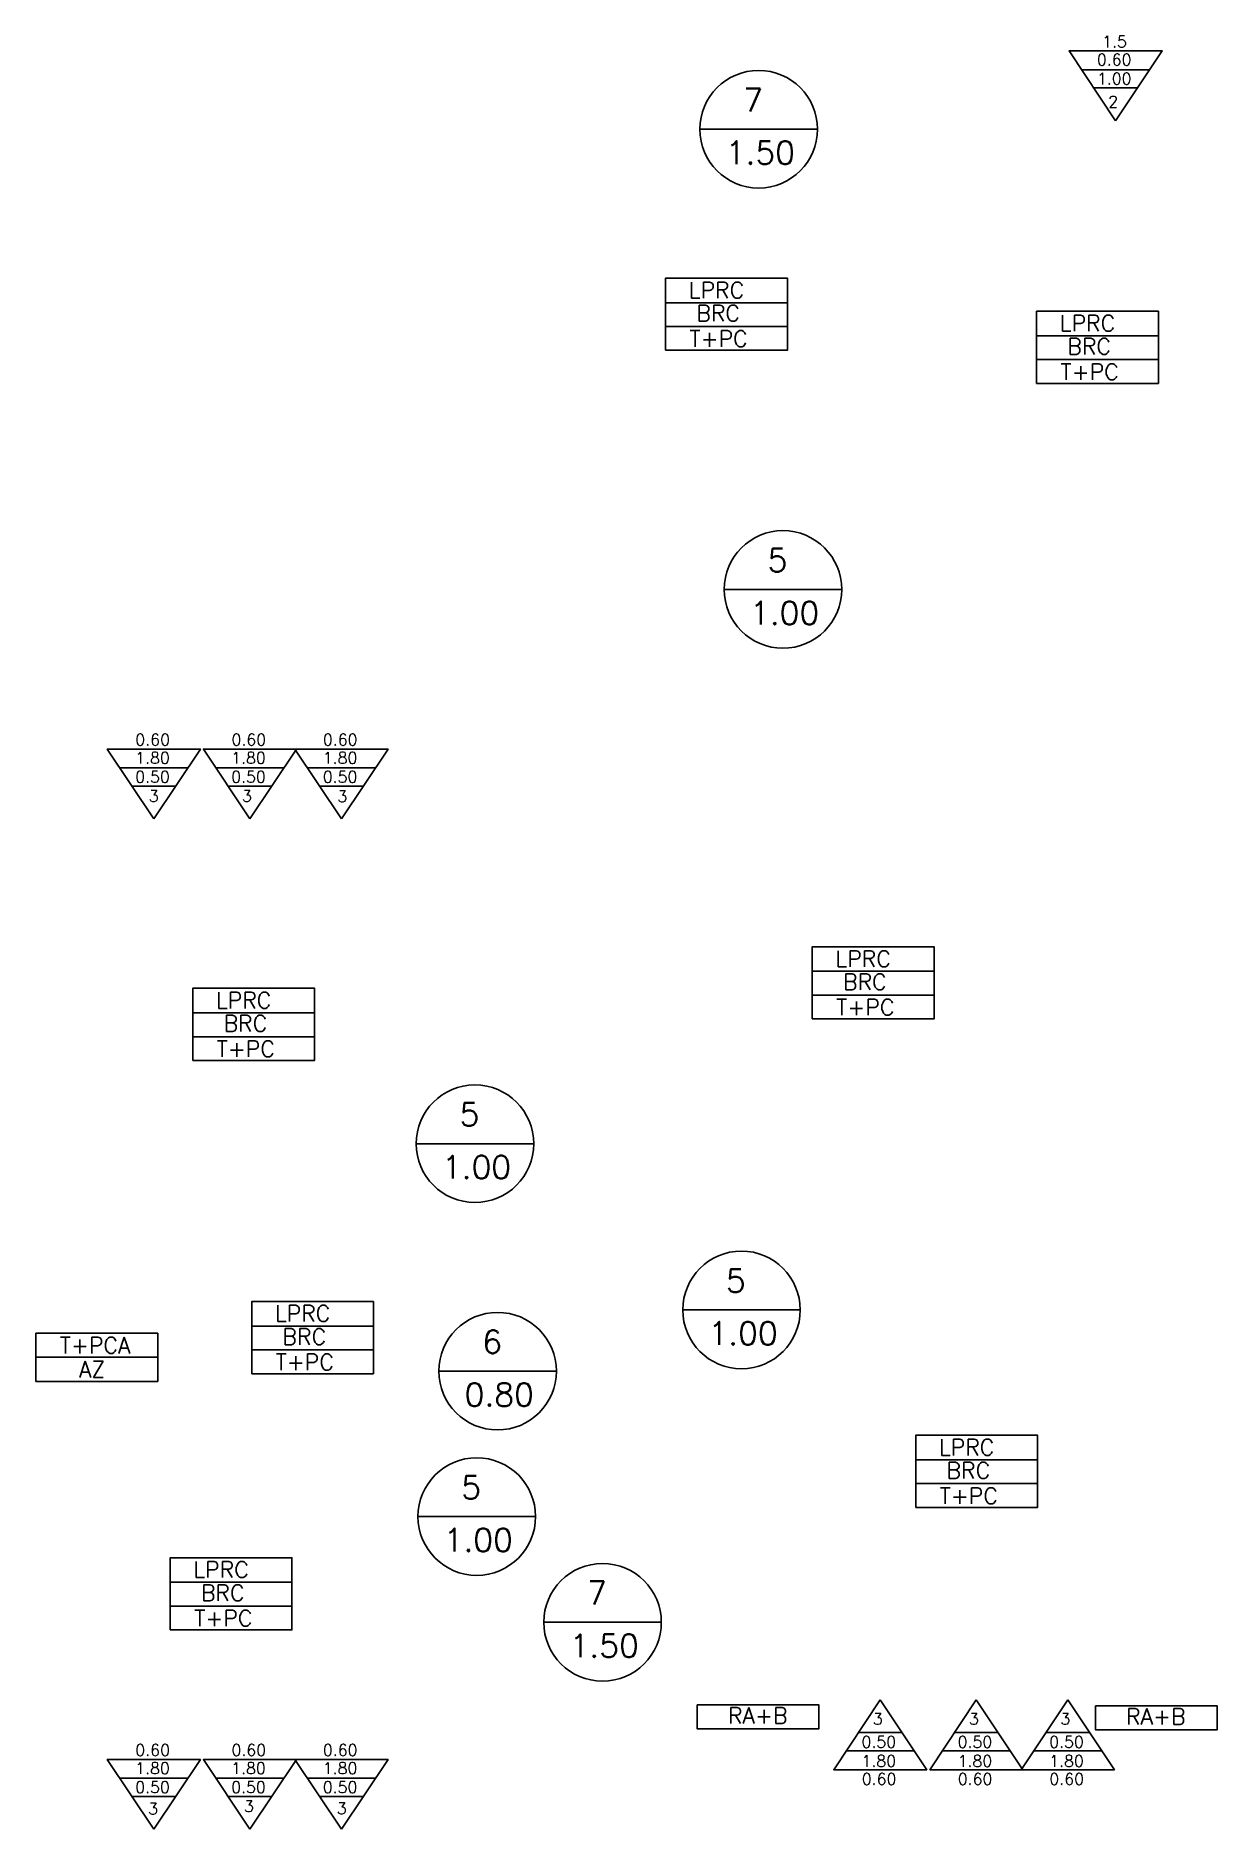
# Model space of a CAD drawing. Header units: inches. Extents: x -9 to 337, y -247 to 209.
# Drawn here: x 57.17 to 64.94, y -28.22 to -16.42 of the extents above; entities that cross this region are included whole.
import ezdxf
from ezdxf.enums import TextEntityAlignment as Align

# ---------------------------------------------------------------- set-up
doc = ezdxf.new("R2010")
doc.units = ezdxf.units.IN
doc.header["$MEASUREMENT"] = 0
doc.layers.add('ACABAD_LOCALS', color=1, linetype='Continuous')
doc.layers.add('TEXTS', color=1, linetype='Continuous')
doc.styles.add('NT_75', font='romans.shx', dxfattribs={"height": 0.152})

msp = doc.modelspace()

# ---------------------------------------------------------------- texts
at = {"layer": 'TEXTS', "color": 2, "style": 'NT_75'}
for s, p in [('LPRC', (61.466, -18.148)), ('BRC', (61.516, -18.3)), ('LPRC', (63.909, -18.366)), ('T+PC', (61.471, -18.468)), ('BRC', (63.959, -18.518)), ('T+PC', (63.914, -18.686)), ('LPRC', (62.432, -22.549)), ('BRC', (62.482, -22.701)), ('LPRC', (58.353, -22.822)), ('T+PC', (62.437, -22.868)), ('BRC', (58.403, -22.974)), ('T+PC', (58.358, -23.142)), ('LPRC', (58.741, -24.883)), ('T+PCA', (57.325, -25.093)), ('BRC', (58.791, -25.036)), ('T+PC', (58.746, -25.203)), ('AZ', (57.451, -25.251)), ('LPRC', (63.113, -25.764)), ('BRC', (63.163, -25.916)), ('T+PC', (63.118, -26.084)), ('LPRC', (58.204, -26.569)), ('BRC', (58.254, -26.722)), ('T+PC', (58.21, -26.889)), ('RA+B', (61.724, -27.53)), ('RA+B', (64.345, -27.536))]:
    msp.add_text(s, height=0.1064, dxfattribs=at).set_placement(p)
at = {"layer": 'TEXTS', "color": 4, "style": 'NT_75'}
for tag, text, height, p in [('1.5', 'X', 0.076, (64.269, -16.459)), ('0.60', 'X', 0.076, (64.267, -16.578)), ('1.00', 'XX', 0.076, (64.267, -16.703)), ('7', 'X', 0.152, (61.89, -16.843)), ('2', 'XX', 0.076, (64.26, -16.856)), ('1.50', 'XX', 0.152, (61.937, -17.19)), ('5', 'X', 0.152, (62.05, -19.872)), ('1.00', 'XX', 0.152, (62.097, -20.22)), ('0.60', 'X', 0.076, (57.936, -21.054)), ('0.60', 'X', 0.076, (58.569, -21.054)), ('0.60', 'X', 0.076, (59.171, -21.054)), ('1.80', 'X', 0.076, (57.935, -21.173)), ('1.80', 'X', 0.076, (58.567, -21.173)), ('1.80', 'X', 0.076, (59.17, -21.173)), ('0.50', 'XX', 0.076, (57.935, -21.298)), ('0.50', 'XX', 0.076, (58.567, -21.298)), ('0.50', 'XX', 0.076, (59.17, -21.298)), ('3', 'XX', 0.076, (57.943, -21.425)), ('3', 'XX', 0.076, (58.557, -21.425)), ('3', 'XX', 0.076, (59.185, -21.427)), ('5', 'X', 0.152, (60.022, -23.519)), ('1.00', 'XX', 0.152, (60.068, -23.867)), ('5', 'X', 0.152, (61.776, -24.614)), ('1.00', 'XX', 0.152, (61.823, -24.961)), ('6', 'X', 0.152, (60.171, -25.017)), ('0.80', 'XX', 0.152, (60.218, -25.364)), ('5', 'X', 0.152, (60.033, -25.974)), ('1.00', 'XX', 0.152, (60.08, -26.321)), ('7', 'X', 0.152, (60.862, -26.669)), ('1.50', 'XX', 0.152, (60.909, -27.017)), ('3', 'XX', 0.076, (62.71, -27.498)), ('3', 'XX', 0.076, (63.343, -27.498)), ('3', 'XX', 0.076, (63.945, -27.498)), ('0.50', 'XX', 0.076, (62.717, -27.65)), ('0.50', 'XX', 0.076, (63.35, -27.65)), ('0.50', 'XX', 0.076, (63.953, -27.65)), ('0.60', 'X', 0.076, (57.936, -27.704)), ('0.60', 'X', 0.076, (58.569, -27.704)), ('0.60', 'X', 0.076, (59.171, -27.704)), ('1.80', 'X', 0.076, (57.935, -27.823)), ('1.80', 'X', 0.076, (58.567, -27.823)), ('1.80', 'X', 0.076, (59.17, -27.823)), ('1.80', 'X', 0.076, (62.717, -27.776)), ('1.80', 'X', 0.076, (63.35, -27.776)), ('1.80', 'X', 0.076, (63.953, -27.776)), ('0.50', 'XX', 0.076, (57.935, -27.948)), ('0.50', 'XX', 0.076, (58.567, -27.948)), ('0.50', 'XX', 0.076, (59.17, -27.948)), ('0.60', 'X', 0.076, (62.719, -27.894)), ('0.60', 'X', 0.076, (63.351, -27.894)), ('0.60', 'X', 0.076, (63.954, -27.894)), ('3', 'XX', 0.076, (57.939, -28.09)), ('3', 'XX', 0.076, (58.57, -28.073)), ('3', 'XX', 0.076, (59.181, -28.087))]:
    msp.add_attdef(tag, text=text, height=height, dxfattribs=at).set_placement(p, align=Align.MIDDLE)

# ---------------------------------------------------------------- linework, layer by layer
at = {"color": 1}
msp.add_line((61.54, -17.036), (62.313, -17.036), dxfattribs=at)
for points in [[(57.167, -24.96), (57.969, -24.96), (57.969, -25.117), (57.167, -25.117)], [(61.521, -27.407), (62.323, -27.407), (62.323, -27.564), (61.521, -27.564)], [(64.143, -27.413), (64.945, -27.413), (64.945, -27.57), (64.143, -27.57)]]:
    msp.add_lwpolyline(points, close=True, dxfattribs=at)
at = {"layer": 'ACABAD_LOCALS', "color": 1}
for p, q in [((64.5, -16.645), (64.052, -16.645)), ((64.42, -16.764), (64.132, -16.764)), ((61.313, -18.178), (62.115, -18.178)), ((61.313, -18.334), (62.115, -18.334)), ((63.756, -18.396), (64.558, -18.396)), ((63.756, -18.552), (64.558, -18.552)), ((61.699, -20.065), (62.473, -20.065)), ((58.168, -21.239), (57.72, -21.239)), ((58.8, -21.239), (58.352, -21.239)), ((59.403, -21.239), (58.955, -21.239)), ((58.087, -21.359), (57.8, -21.359)), ((58.72, -21.359), (58.432, -21.359)), ((59.323, -21.359), (59.035, -21.359)), ((62.279, -22.578), (63.081, -22.578)), ((62.279, -22.735), (63.081, -22.735)), ((58.2, -22.852), (59.002, -22.852)), ((58.2, -23.009), (59.002, -23.009)), ((59.671, -23.713), (60.445, -23.713)), ((61.426, -24.807), (62.199, -24.807)), ((58.588, -24.913), (59.39, -24.913)), ((58.588, -25.07), (59.39, -25.07)), ((59.821, -25.21), (60.594, -25.21)), ((57.167, -25.278), (57.969, -25.278)), ((62.96, -25.794), (63.762, -25.794)), ((62.96, -25.95), (63.762, -25.95)), ((59.683, -26.167), (60.456, -26.167)), ((58.052, -26.599), (58.853, -26.599)), ((58.052, -26.756), (58.853, -26.756)), ((60.512, -26.863), (61.285, -26.863)), ((62.87, -27.589), (62.582, -27.589)), ((63.503, -27.589), (63.215, -27.589)), ((64.106, -27.589), (63.818, -27.589)), ((62.95, -27.709), (62.502, -27.709)), ((63.583, -27.709), (63.135, -27.709)), ((64.186, -27.709), (63.738, -27.709)), ((58.168, -27.889), (57.72, -27.889)), ((58.8, -27.889), (58.352, -27.889)), ((59.403, -27.889), (58.955, -27.889)), ((58.087, -28.009), (57.8, -28.009)), ((58.72, -28.009), (58.432, -28.009)), ((59.323, -28.009), (59.035, -28.009))]:
    msp.add_line(p, q, dxfattribs=at)
for points in [[(64.276, -16.98), (64.583, -16.521), (63.97, -16.521), (64.276, -16.98)], [(61.313, -18.491), (61.313, -18.016), (62.115, -18.016), (62.115, -18.491)], [(63.756, -18.709), (63.756, -18.234), (64.558, -18.234), (64.558, -18.709)], [(57.944, -21.574), (58.25, -21.116), (57.637, -21.116), (57.944, -21.574)], [(58.576, -21.574), (58.883, -21.116), (58.27, -21.116), (58.576, -21.574)], [(59.179, -21.574), (59.486, -21.116), (58.872, -21.116), (59.179, -21.574)], [(62.279, -22.892), (62.279, -22.417), (63.081, -22.417), (63.081, -22.892)], [(58.2, -23.165), (58.2, -22.69), (59.002, -22.69), (59.002, -23.165)], [(58.588, -25.227), (58.588, -24.752), (59.39, -24.752), (59.39, -25.227)], [(62.96, -26.107), (62.96, -25.632), (63.762, -25.632), (63.762, -26.107)], [(58.052, -26.913), (58.052, -26.438), (58.853, -26.438), (58.853, -26.913)], [(62.726, -27.374), (63.033, -27.833), (62.42, -27.833), (62.726, -27.374)], [(63.359, -27.374), (63.666, -27.833), (63.053, -27.833), (63.359, -27.374)], [(63.962, -27.374), (64.268, -27.833), (63.655, -27.833), (63.962, -27.374)], [(57.944, -28.224), (58.25, -27.766), (57.637, -27.766), (57.944, -28.224)], [(58.576, -28.224), (58.883, -27.766), (58.27, -27.766), (58.576, -28.224)], [(59.179, -28.224), (59.486, -27.766), (58.872, -27.766), (59.179, -28.224)]]:
    msp.add_lwpolyline(points, close=True, dxfattribs=at)
msp.add_lwpolyline([(57.167, -25.278), (57.167, -25.117), (57.969, -25.117), (57.969, -25.278)], dxfattribs=at)
for centre in [(61.926, -17.036), (62.086, -20.065), (60.058, -23.713), (61.813, -24.807), (60.207, -25.21), (60.07, -26.167), (60.898, -26.863)]:
    msp.add_circle(centre, 0.387, dxfattribs=at)

msp.set_redraw_order([(e.dxf.handle, doc.entitydb.next_handle()) for e in msp.query("TEXT MTEXT ATTDEF DIMENSION ARC_DIMENSION")])  # texts and dimensions are drawn at this point

doc.saveas('drawing.dxf')
